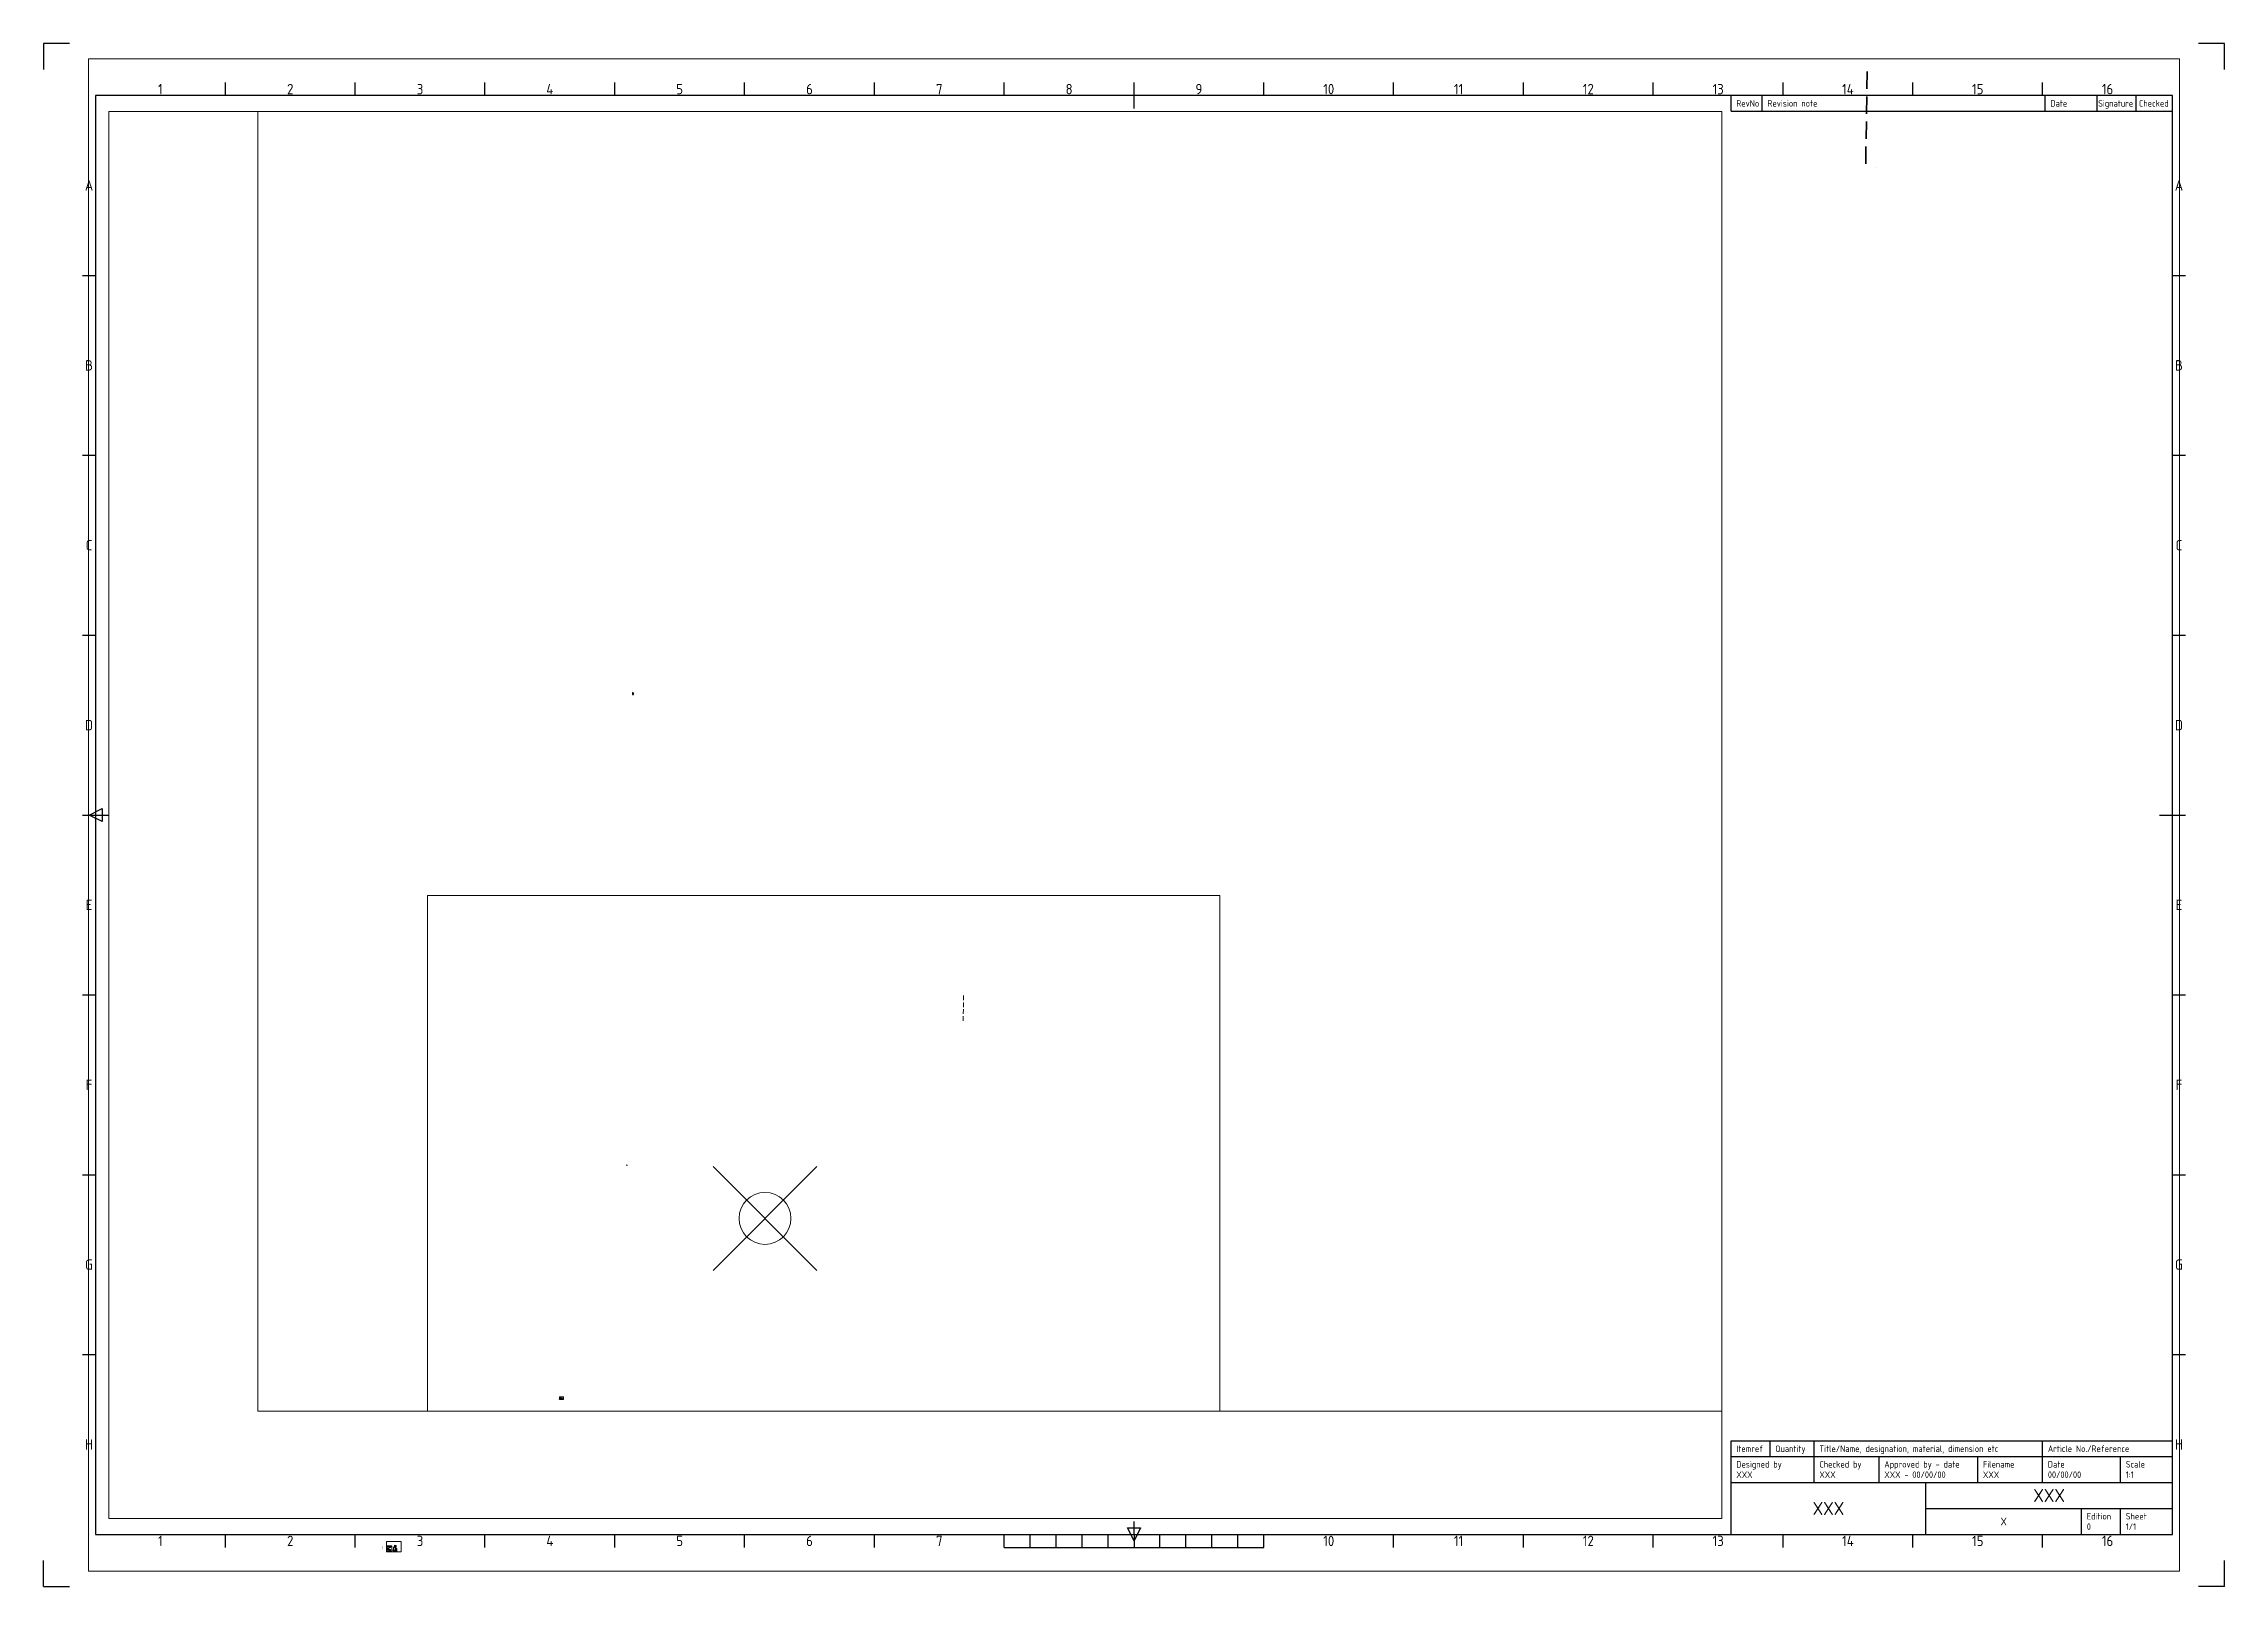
# Paper-space layout 'ISO A1 Layout' of a CAD drawing. Extents: x 0 to 840, y 0 to 594.
# The model-space entities are those that its viewports show. They can reach past a viewport. Long polylines and large blocks are cut down to what shows.
import ezdxf
from ezdxf import colors
from ezdxf.entities.mleader import LeaderData, LeaderLine
from ezdxf.enums import TextEntityAlignment as Align
from ezdxf.math import Vec2, Vec3

# ---------------------------------------------------------------- set-up
doc = ezdxf.new("R2010")
doc.units = 0
doc.header["$MEASUREMENT"] = 0
doc.header["$PDMODE"] = 35
doc.header["$PDSIZE"] = 20
for name, pattern in [('ACAD_ISO02W100', [15, 12, -3]), ('DASHDOT2', [0.7, 0.5, -0.1, 0, -0.1]), ('DASHED', [0.6, 0.5, -0.1]), ('DASHED2', [0.3, 0.25, -0.05])]:
    doc.linetypes.add(name, pattern=pattern)
doc.layers.get('0').update_dxf_attribs({"linetype": 'CONTINUOUS'})
for name, color, linetype in [('Boundary', 7, 'CONTINUOUS'), ('Title Block', 7, 'CONTINUOUS'), ('Viewport', 5, 'CONTINUOUS'), ('VIEWPORTS', 7, 'CONTINUOUS')]:
    doc.layers.add(name, color=color, linetype=linetype)
doc.styles.add('Annotative', font='txt.shx', dxfattribs={"height": 200})
doc.styles.add('ISO Proportional', font='isocp.shx')
doc.styles.add('MtXpl_arial_ttf_shx', font='arial.ttf.shx')
doc.styles.get("Standard").update_dxf_attribs({"font": 'arial.ttf', "height": 200})

# ---------------------------------------------------------------- blocks, each defined once
blk = doc.blocks.new('ISO A1 title block')
at = {"layer": 'Title Block'}
for p, q in [((10, 594), (0, 594)), ((0, 594), (0, 584)), ((840, 594), (830, 594)), ((840, 584), (840, 594)), ((820, 574), (20, 574)), ((20, 574), (20, 20)), ((70, 574), (70, 579)), ((120, 574), (120, 579)), ((170, 574), (170, 579)), ((220, 574), (220, 579)), ((270, 574), (270, 579)), ((320, 574), (320, 579)), ((370, 574), (370, 579)), ((420, 569), (420, 579)), ((470, 574), (470, 579)), ((520, 574), (520, 579)), ((570, 574), (570, 579)), ((620, 574), (620, 579)), ((650, 568), (650, 574)), ((662, 568), (662, 574)), ((670, 574), (670, 579)), ((720, 574), (720, 579)), ((770, 574), (770, 579)), ((771, 568), (771, 574)), ((791, 568), (791, 574)), ((806, 568), (806, 574)), ((820, 20), (820, 574)), ((650, 568), (820, 568)), ((15, 504.75), (20, 504.75)), ((820, 504.75), (825, 504.75)), ((15, 435.5), (20, 435.5)), ((820, 435.5), (825, 435.5)), ((15, 366.25), (20, 366.25)), ((820, 366.25), (825, 366.25)), ((15, 297), (25, 297)), ((17.5, 297), (22.5, 299.5)), ((22.5, 294.5), (17.5, 297)), ((22.5, 299.5), (22.5, 294.5)), ((815, 297), (825, 297)), ((15, 227.75), (20, 227.75)), ((820, 227.75), (825, 227.75)), ((15, 158.5), (20, 158.5)), ((820, 158.5), (825, 158.5)), ((15, 89.25), (20, 89.25)), ((820, 89.25), (825, 89.25)), ((650, 56), (820, 56)), ((650, 50), (650, 56)), ((665, 50), (665, 56)), ((682, 50), (682, 56)), ((770, 50), (770, 56)), ((650, 50), (820, 50)), ((650, 20), (650, 50)), ((682, 40), (682, 50)), ((707, 40), (707, 50)), ((745, 40), (745, 50)), ((770, 40), (770, 50)), ((800, 40), (800, 50)), ((650, 40), (820, 40)), ((725, 20), (725, 40)), ((725, 30), (820, 30)), ((785, 20), (785, 30)), ((800, 20), (800, 30)), ((20, 20), (820, 20)), ((70, 15), (70, 20)), ((120, 15), (120, 20)), ((170, 15), (170, 20)), ((220, 15), (220, 20)), ((270, 15), (270, 20)), ((320, 15), (320, 20)), ((370, 15), (370, 20)), ((380, 15), (380, 20)), ((390, 15), (390, 20)), ((400, 15), (400, 20)), ((410, 15), (410, 20)), ((417.5, 22.5), (422.5, 22.5)), ((420, 17.5), (417.5, 22.5)), ((420, 20), (420, 25)), ((422.5, 22.5), (420, 17.5)), ((420, 20), (420, 15)), ((430, 15), (430, 20)), ((440, 15), (440, 20)), ((450, 15), (450, 20)), ((460, 15), (460, 20)), ((470, 15), (470, 20)), ((520, 15), (520, 20)), ((570, 15), (570, 20)), ((620, 15), (620, 20)), ((670, 15), (670, 20)), ((720, 15), (720, 20)), ((770, 15), (770, 20)), ((0, 0), (0, 10)), ((370, 15), (470, 15)), ((840, 0), (840, 10)), ((0, 0), (10, 0)), ((840, 0), (830, 0))]:
    blk.add_line(p, q, dxfattribs=at)
at = {"layer": 'Title Block', "style": 'ISO Proportional'}
for s, p in [('1', (45, 576.5)), ('2', (95, 576.5)), ('3', (145, 576.5)), ('4', (195, 576.5)), ('5', (245, 576.5)), ('6', (295, 576.5)), ('7', (345, 576.5)), ('8', (395, 576.5)), ('9', (445, 576.5)), ('10', (495, 576.5)), ('11', (545, 576.5)), ('12', (595, 576.5)), ('13', (645, 576.5)), ('14', (695, 576.5)), ('15', (745, 576.5)), ('16', (795, 576.5)), ('A', (17.5, 539.375)), ('A', (822.5, 539.375)), ('B', (17.5, 470.125)), ('B', (822.5, 470.125)), ('C', (17.5, 400.875)), ('C', (822.5, 400.875)), ('D', (17.5, 331.625)), ('D', (822.5, 331.625)), ('E', (17.5, 262.375)), ('E', (822.5, 262.375)), ('F', (17.5, 193.125)), ('F', (822.5, 193.125)), ('G', (17.5, 123.875)), ('G', (822.5, 123.875)), ('H', (17.5, 54.625)), ('H', (822.5, 54.625)), ('1', (45, 17.5)), ('2', (95, 17.5)), ('3', (145, 17.5)), ('4', (195, 17.5)), ('5', (245, 17.5)), ('6', (295, 17.5)), ('7', (345, 17.5)), ('10', (495, 17.5)), ('11', (545, 17.5)), ('12', (595, 17.5)), ('13', (645, 17.5)), ('14', (695, 17.5)), ('15', (745, 17.5)), ('16', (795, 17.5))]:
    blk.add_text(s, height=4, dxfattribs=at).set_placement(p, align=Align.MIDDLE)
for s, p in [('RevNo', (652, 571)), ('Revision note', (664, 571)), ('Date', (773, 571)), ('Signature', (791.361, 571)), ('Checked', (807.083, 571)), ('Itemref', (652, 53)), ('Quantity', (667, 53)), ('Title/Name, designation, material, dimension etc', (684, 53)), ('Article No./Reference', (772, 53)), ('Designed by', (652, 47)), ('Checked by', (684, 47)), ('Approved by - date', (709, 47)), ('Filename', (747, 47)), ('Date', (772, 47)), ('Scale', (802, 47)), ('Edition', (787, 27)), ('Sheet', (802, 27))]:
    blk.add_text(s, height=2.5, dxfattribs=at).set_placement(p, align=Align.MIDDLE_LEFT)
at = {"layer": 'Title Block', "style": 'ISO Proportional', "flags": 8}
for tag, p in [('DESIGNED_BY', (652, 43)), ('CHECKED_BY', (684, 43)), ('APPROVED_BY_DATE', (709, 43)), ('FILENAME', (747, 43)), ('DATE', (772, 43)), ('SCALE', (802, 43)), ('EDITION', (787, 23)), ('SHEET', (802, 23))]:
    blk.add_attdef(tag, text='', height=2.5, dxfattribs=at).set_placement(p, align=Align.MIDDLE_LEFT)
for tag, height, p in [('TITLE', 5, (772.5, 35)), ('OWNER', 5, (687.5, 30)), ('DRAWING_NUMBER', 3, (755, 25))]:
    blk.add_attdef(tag, text='', height=height, dxfattribs=at).set_placement(p, align=Align.MIDDLE)
blk = doc.blocks.new('thornicroft')
at = {"color": 7, "linetype": 'Continuous', "lineweight": 0, "ltscale": 1000}
blk.add_point((12544.7345, 13052.9327), dxfattribs=at)
at = {"color": 7, "linetype": 'ACAD_ISO02W100', "lineweight": 0, "style": 'Annotative'}
blk.add_attdef('___STEPHEN__TAYLOR', (12544.7345, 13052.9327), '', height=200, dxfattribs=at)

msp = doc.modelspace()

# ---------------------------------------------------------------- linework, layer by layer
at = {"color": 7, "linetype": 'Continuous', "lineweight": 0}
for p, q in [((1413053.15, 4940206.32, 491), (1413053.41, 4936866.19, 491)), ((1413053.15, 4940206.32, 491), (1417889.81, 4940206.32, 491)), ((1413630.75, 4940206.32, 491), (1413630.75, 4936866.19, 491)), ((1414166.86, 4940206.32, 491), (1414166.86, 4936866.19, 491)), ((1414667.31, 4940206.32, 491), (1414667.31, 4936866.19, 491)), ((1415166.23, 4940206.32, 491), (1415167.89, 4936866.19, 491)), ((1415645.75, 4940206.32, 491), (1415645.75, 4936866.19, 491)), ((1415956.75, 4940206.32, 491), (1415956.75, 4936866.19, 491)), ((1416496.75, 4940206.32, 491), (1416496.75, 4936866.19, 491)), ((1416969.01, 4940206.32, 491), (1416969.01, 4936866.19, 491)), ((1417889.81, 4940206.32, 491), (1417889.81, 4936866.19, 491)), ((1413474.01, 4939596, 491), (1413215.15, 4939356, 491)), ((1413995.05, 4939482, 491), (1413759.27, 4939536, 491)), ((1414168.85, 4939379, 491), (1413995.05, 4939482, 491)), ((1414445.35, 4939232, 491), (1414168.85, 4939379, 491)), ((1414646.82, 4939186, 491), (1414445.35, 4939232, 491)), ((1417155.15, 4939079, 491), (1417882.09, 4938854.06, 491)), ((1413053.82, 4937800.27, 491), (1417890.48, 4937800.27, 491)), ((1413033.03, 4937304.29, 491), (1417869.69, 4937304.29, 491)), ((41131.06, 35178.26), (41131.06, 23867.64)), ((41131.06, 35178.26), (41131.06, 23867.64)), ((46760.06, 32698.26), (46760.06, 23867.64)), ((45737.56, 32688.26), (45737.56, 23867.64)), ((48311.06, 32543.26), (48311.06, 23867.64)), ((50541.06, 30958.26), (50541.06, 23867.64)), ((46760.06, 30218.26), (46760.06, 23867.64)), ((45737.56, 30198.26), (45737.56, 23867.64)), ((48311.06, 29908.26), (48311.06, 23867.64)), ((8576.63, 27858.15), (8577.15, 21177.88)), ((8576.63, 27858.15), (18249.96, 27858.15)), ((9731.84, 27858.15), (9731.84, 21177.88)), ((10804.05, 27858.15), (10804.05, 21177.88)), ((11804.96, 27858.15), (11804.96, 21177.88)), ((12802.79, 27858.15), (12806.11, 21177.88)), ((13761.83, 27858.15), (13761.83, 21177.88)), ((14383.84, 27858.15), (14383.84, 21177.88)), ((15463.84, 27858.15), (15463.84, 21177.88)), ((16408.36, 27858.15), (16408.36, 21177.88)), ((18249.96, 27858.15), (18249.96, 21177.88)), ((50541.06, 23867.64), (50541.06, 26738.26)), ((9418.36, 26637.52), (8900.63, 26157.52)), ((10460.43, 26409.52), (9988.87, 26517.52)), ((10808.03, 26203.52), (10460.43, 26409.52)), ((11361.03, 25909.52), (10808.03, 26203.52)), ((51331.73, 26178.26), (37933.86, 26178.26)), ((11763.97, 25817.52), (11361.03, 25909.52)), ((16780.63, 25603.52), (18234.51, 25153.63)), ((35530.9, 24075.95), (35530.9, 1454.72)), ((35530.9, 24075.95), (35530.9, 1454.72)), ((41131.06, 23867.64), (50541.06, 23867.64)), ((8577.97, 23046.04), (18251.3, 23046.04)), ((8536.39, 22054.1), (18209.72, 22054.1)), ((46788.9, 19115.95), (46788.9, 1454.72)), ((44743.9, 19095.95), (44743.9, 1454.72)), ((49890.9, 18805.95), (49890.9, 1454.72)), ((54350.9, 15635.95), (54350.9, 1454.72)), ((46788.9, 14155.95), (46788.9, 1454.72)), ((44743.9, 14115.95), (44743.9, 1454.72)), ((49890.9, 13535.95), (49890.9, 1454.72)), ((54350.9, 1454.72), (54350.9, 7195.95)), ((56565.79, 6075.95), (28472.72, 6075.95)), ((35530.9, 1454.72), (54350.9, 1454.72))]:
    msp.add_line(p, q, dxfattribs=at)
at = {"color": 7, "linetype": 'Continuous', "lineweight": 0, "ltscale": 1000}
for p, q in [((1413053.41, 4936866.19, 491), (1417889.81, 4936866.19, 491)), ((1413912.85, 4932502.1, -453), (1413054.82, 4932937.74, -527)), ((1414330.28, 4932287.75, -442), (1413912.85, 4932502.1, -453)), ((1414815.85, 4932162.64, -451), (1414330.28, 4932287.75, -442)), ((1415171.24, 4932125.82, -478), (1414815.85, 4932162.64, -451)), ((8577.15, 21177.88), (18249.96, 21177.88)), ((10296.04, 12449.7, -1888), (8579.97, 13320.99, -2036)), ((11130.89, 12021.02, -1866), (10296.04, 12449.7, -1888)), ((12102.04, 11770.78, -1884), (11130.89, 12021.02, -1866)), ((12812.81, 11697.14, -1938), (12102.04, 11770.78, -1884))]:
    msp.add_line(p, q, dxfattribs=at)
at = {"color": 7, "linetype": 'DASHDOT2', "lineweight": 0, "ltscale": 2000, "elevation": 491}
msp.add_lwpolyline([(1413474.01, 4939596), (1413759.27, 4939536), (1413995.05, 4939482), (1417155.15, 4939079)], dxfattribs=at)
at = {"color": 7, "linetype": 'Continuous', "lineweight": 0}
for points, elevation in [([(1413759.27, 4939536), (1413402.05, 4939453), (1413215.15, 4939356), (1413120.15, 4939211), (1413053.15, 4939179.7)], 491), ([(1414646.82, 4939186), (1415166.23, 4939117), (1415611.23, 4939020), (1415793.69, 4938986), (1416496.75, 4939024), (1416996.99, 4939034)], 491), ([(1413053.15, 4939102), (1413555.66, 4939107), (1413630.75, 4939109), (1414166.86, 4939098), (1414667.31, 4938968), (1415166.23, 4938842), (1415645.75, 4938738), (1415956.75, 4938686), (1416496.75, 4938692), (1416969.01, 4938673), (1417889.81, 4938609)], 491), ([(1412639.43, 4931592.07), (1412851.46, 4932464.52), (1412949.99, 4932644.6), (1413054.82, 4932937.74), (1413181.75, 4933356.22)], -7400), ([(1413395.4, 4931412.21), (1413529.71, 4931762.61), (1413660.75, 4931867.8), (1413662.96, 4932074.43), (1413770.92, 4932206.17), (1413788.19, 4932263.44), (1413912.85, 4932502.1), (1414063.89, 4932764.11)], -7400), ([(1417146.91, 4930735.58), (1416570.83, 4930693.56), (1416033.86, 4930659.08), (1415636.71, 4930962.4), (1415251.38, 4931277.35), (1414886.13, 4931588.04), (1414886.13, 4931588.04), (1414706.12, 4931841.65), (1414202.84, 4932037.38), (1413788.19, 4932263.44), (1412949.99, 4932644.6)], -7400), ([(1413824.03, 4931302.16), (1414027.57, 4931682.71), (1414120.93, 4931882.37), (1414191.54, 4931985.52), (1414202.84, 4932037.38), (1414330.28, 4932287.75), (1414457.96, 4932612.76)], -7400), ([(1414504.44, 4930991.18), (1414761.96, 4931388.78), (1414774.65, 4931489.22), (1414886.13, 4931588.04), (1415171.24, 4932125.82), (1415223.46, 4932499.31)], -7400), ([(1416482, 4930246.83), (1415977.32, 4930516.04), (1415539.65, 4930827.3), (1415102.87, 4931172.14), (1414774.65, 4931489.22), (1414556.38, 4931656.24), (1414120.93, 4931882.37), (1412851.46, 4932464.52)], -7400), ([(1414487.57, 4930976.92), (1414554.19, 4931533.84), (1414556.38, 4931656.24), (1414659.18, 4931746.53), (1414706.12, 4931841.65), (1414815.85, 4932162.64), (1414935.51, 4932413.66)], -7400), ([(1417044.96, 4931057.28), (1416612.64, 4931109.82), (1416078.76, 4931030.21), (1415712.23, 4931093.41), (1415348.53, 4931433.26), (1415501.52, 4931755.24), (1415519.49, 4932134.05), (1415171.24, 4932125.82)], -7400), ([(1415493.12, 4930738.57), (1415100.01, 4931090.79), (1414762.53, 4931387.96), (1414554.19, 4931533.84), (1414027.57, 4931682.71), (1413649.55, 4931859.95)], -7400), ([(1415189.31, 4930461.14), (1415493.12, 4930738.57), (1415539.65, 4930827.3), (1415638.1, 4930962.16), (1415712.23, 4931093.41), (1415842.87, 4931313.06), (1415913.03, 4931641.74)], -7400), ([(1416601.01, 4930000.26), (1415942.6, 4930384.31), (1415189.31, 4930461.14), (1414841.5, 4930785.27), (1414504.44, 4930991.18), (1413824.03, 4931302.16), (1413395.4, 4931412.21), (1412608.75, 4931576.97)], -7400), ([(1416520.15, 4929803.54), (1416608.51, 4930018.53), (1416482, 4930246.83), (1416570.83, 4930693.56), (1416612.64, 4931109.82), (1416577.95, 4931413.91)], -7400), ([(1417241.33, 4930403.72), (1417181.58, 4930602.38), (1417146.91, 4930735.58), (1417044.96, 4931057.28), (1416940.87, 4931387.25)], -7400), ([(1415878.4, 4930170.89), (1415942.6, 4930384.31), (1415977.32, 4930516.04), (1416033.86, 4930659.08), (1416087.96, 4931031.58), (1416034.16, 4931318.82)], -7400), ([(7749.2, 10629.66), (8173.26, 12374.56), (8370.32, 12734.72), (8579.97, 13320.99), (8833.83, 14157.95)], -15782), ([(9261.13, 10269.93), (9529.75, 10970.73), (9791.85, 11181.11), (9796.25, 11594.36), (10012.17, 11857.85), (10046.73, 11972.39), (10296.04, 12449.7), (10598.11, 12973.72)], -15782), ([(16764.15, 8916.67), (15612, 8832.64), (14538.05, 8763.66), (13743.75, 9370.31), (12973.1, 10000.21), (12242.6, 10621.58), (12242.6, 10621.58), (11882.57, 11128.81), (10876.01, 11520.27), (10046.73, 11972.39), (8370.32, 12734.72)], -15782), ([(10118.4, 10049.82), (10525.47, 10810.94), (10712.2, 11210.26), (10853.41, 11416.56), (10876.01, 11520.27), (11130.89, 12021.02), (11386.25, 12671.03)], -15782), ([(11479.22, 9427.87), (11994.26, 10223.08), (12019.63, 10423.96), (12242.6, 10621.58), (12812.81, 11697.14), (12917.26, 12444.13)], -15782), ([(15434.33, 7939.16), (14424.97, 8477.6), (13549.63, 9100.11), (12676.08, 9789.79), (12019.63, 10423.96), (11583.1, 10757.99), (10712.2, 11210.26), (8173.26, 12374.56)], -15782), ([(11445.48, 9399.35), (11578.71, 10513.2), (11583.1, 10757.99), (11788.71, 10938.57), (11882.57, 11128.81), (12102.04, 11770.78), (12341.36, 12272.84)], -15782), ([(16560.25, 9560.07), (15695.62, 9665.15), (14627.85, 9505.92), (13894.79, 9632.32), (13167.39, 10312.03), (13473.37, 10955.98), (13509.32, 11713.61), (12812.81, 11697.14)], -15782), ([(13456.59, 8922.65), (12670.36, 9627.09), (11995.41, 10221.44), (11578.71, 10513.2), (10525.47, 10810.94), (9769.43, 11165.41)], -15782), ([(12848.95, 8367.79), (13456.59, 8922.65), (13549.63, 9100.11), (13746.54, 9369.82), (13894.79, 9632.32), (14156.07, 10071.63), (14296.4, 10729)], -15782), ([(15672.35, 7446.03), (14355.54, 8214.12), (12848.95, 8367.79), (12153.34, 9016.04), (11479.22, 9427.87), (10118.4, 10049.82), (9261.13, 10269.93), (7687.83, 10599.45)], -15782), ([(15510.63, 7052.6), (15687.36, 7482.56), (15434.33, 7939.16), (15612, 8832.64), (15695.62, 9665.15), (15626.23, 10273.34)], -15782), ([(16952.99, 8252.95), (16833.49, 8650.27), (16764.15, 8916.67), (16560.25, 9560.07), (16352.08, 10220.02)], -15782), ([(14227.13, 7787.29), (14355.54, 8214.12), (14424.97, 8477.6), (14538.05, 8763.66), (14646.26, 9508.67), (14538.65, 10083.14)], -15782)]:
    msp.add_lwpolyline(points, dxfattribs=dict(at, elevation=elevation))
at = {"color": 7, "linetype": 'DASHED2', "lineweight": 0, "ltscale": 2000, "elevation": 491}
for points in [[(1413191.23, 4939174.68), (1413511.15, 4939167), (1413852.85, 4939118)], [(1413852.85, 4939118), (1414168.83, 4939109), (1414663.7, 4938999)], [(1415211.19, 4938870), (1414693, 4939002), (1414663.75, 4938998.6)], [(1415211.19, 4938870), (1416029.1, 4938727), (1416454.55, 4938720.16), (1417900.71, 4938607)]]:
    msp.add_lwpolyline(points, dxfattribs=at)
at = {"color": 7, "linetype": 'Continuous', "lineweight": 0, "ltscale": 1000}
for points in [[(-3735.8, 57019.66), (80264.2, 57019.66), (80264.2, -2380.34), (-3735.8, -2380.34)], [(-43.1, 31109.93), (26637.72, 31109.93), (26637.72, -54.55), (-43.1, -54.55)]]:
    msp.add_lwpolyline(points, close=True, dxfattribs=at)
at = {"color": 7, "linetype": 'Continuous', "lineweight": 0}
for points in [[(41131.06, 35178.26), (45737.56, 32688.26), (46760.06, 32698.26), (48311.06, 32543.26), (50541.06, 30958.26)], [(9988.87, 26517.52), (9274.43, 26351.52), (8900.63, 26157.52), (8710.63, 25867.52), (8576.63, 25804.92)], [(11763.97, 25817.52), (12802.79, 25679.52), (13692.79, 25485.52), (14057.72, 25417.52), (15463.83, 25493.52), (16464.32, 25513.52)], [(8576.63, 25649.52), (9581.65, 25659.52), (9731.84, 25663.52), (10804.05, 25641.52), (11804.96, 25381.52), (12802.79, 25129.52), (13761.83, 24921.52), (14383.84, 24817.52), (15463.84, 24829.52), (16408.36, 24791.52), (18249.96, 24663.52)], [(35530.9, 24075.95), (44743.9, 19095.95), (46788.9, 19115.95), (49890.9, 18805.95), (54350.9, 15635.95)]]:
    msp.add_lwpolyline(points, dxfattribs=at)
at = {"color": 7, "linetype": 'DASHDOT2', "lineweight": 0, "ltscale": 2000}
msp.add_lwpolyline([(9418.36, 26637.52), (9988.87, 26517.52), (10460.43, 26409.52), (16780.63, 25603.52)], dxfattribs=at)
at = {"color": 7, "linetype": 'DASHED2', "lineweight": 0, "ltscale": 2000}
for points in [[(8852.79, 25794.86), (9492.63, 25779.52), (10176.03, 25681.52)], [(10176.03, 25681.52), (10808, 25663.52), (11797.74, 25443.52)], [(12892.71, 25185.52), (11856.34, 25449.52), (11797.83, 25442.7)], [(12892.71, 25185.52), (14528.53, 24899.52), (15379.43, 24885.83), (18271.76, 24659.52)]]:
    msp.add_lwpolyline(points, dxfattribs=at)
at = {"color": 7, "linetype": 'Continuous', "lineweight": 0}
for points in [[(1415307.71, 4930912.71, 40), (1415665.34, 4930632.09, 127), (1415986.76, 4930382.26, 274), (1416238.04, 4930190.76, 377), (1416483.91, 4930041.85, 431), (1416839.2, 4930118.5, 348), (1417016.38, 4930255.99, 251), (1417101.07, 4930398.3, 186), (1417177.97, 4930602.29, 68)], [(13085.76, 9270.94, -902), (13801.02, 8709.69, -728), (14443.85, 8210.04, -434), (14946.41, 7827.03, -228), (15438.15, 7529.22, -120), (16148.74, 7682.5, -286), (16503.1, 7957.48, -480), (16672.48, 8242.1, -610), (16826.28, 8650.1, -846)]]:
    msp.add_polyline3d(points, dxfattribs=at)
for p in [(1413181.75, 4933356.22, -844), (1413054.82, 4932937.74, -527), (1414063.89, 4932764.11, -666), (1412949.99, 4932644.6, -496), (1414457.96, 4932612.76, -669), (1413912.85, 4932502.1, -453), (1415223.46, 4932499.31, -720), (1412851.46, 4932464.52, -498), (1414935.51, 4932413.66, -657), (1415556.74, 4932361.56, -667), (1414330.28, 4932287.75, -442), (1413788.19, 4932263.44, -432), (1413770.92, 4932206.17, -436), (1414815.85, 4932162.64, -451), (1415519.49, 4932134.05, -520), (1415171.24, 4932125.82, -478), (1413662.96, 4932074.43, -438), (1414202.84, 4932037.38, -413), (1414191.54, 4931985.52, -400), (1414120.93, 4931882.37, -404), (1413649.55, 4931859.95, -129), (1414706.12, 4931841.65, -419), (1413529.71, 4931762.61, -71), (1415501.52, 4931755.24, -486), (1414659.18, 4931746.53, -398), (1414027.57, 4931682.71, -81), (1414556.38, 4931656.24, -378), (1415913.03, 4931641.74, -388), (1414886.13, 4931588.04, -367), (1414885.97, 4931583.04, -360), (1415463.53, 4931584.59, -331), (1414554.19, 4931533.84, -119), (1414774.65, 4931489.22, -334), (1415348.53, 4931433.26, -266), (1413395.4, 4931412.21, 149), (1416577.95, 4931413.91, -45), (1414761.96, 4931388.78, -85), (1414762.53, 4931387.96, -86), (1416940.87, 4931387.25, -199), (1416034.16, 4931318.82, -181), (1415842.87, 4931313.06, -197), (1413824.03, 4931302.16, 175), (1415251.38, 4931277.35, -263), (1415102.87, 4931172.14, -235), (1416612.64, 4931109.82, -20), (1415712.23, 4931093.41, -103), (1415100.01, 4931090.79, 12), (1417044.96, 4931057.28, -48), (1417044.96, 4931057.28, -48), (1416078.76, 4931030.21, -27), (1414504.44, 4930991.18, 219), (1414487.57, 4930976.92, 225), (1415636.71, 4930962.4, -148), (1415638.1, 4930962.16, -137), (1415539.65, 4930827.3, -106), (1414841.5, 4930785.27, 248), (1415493.12, 4930738.57, 81), (1417146.91, 4930735.58, -3), (1416570.83, 4930693.56, 4), (1416035.96, 4930657.2, -7), (1417181.58, 4930602.38, 74), (1415977.32, 4930516.04, 4), (1415189.31, 4930461.14, 338), (1417241.33, 4930403.72, 178), (1417101.07, 4930398.3, 186), (1415942.6, 4930384.31, 272), (1417016.38, 4930255.99, 251), (1416482, 4930246.83, 39), (1416238.04, 4930190.76, 377), (1415878.4, 4930170.89, 392), (1416839.2, 4930118.5, 348), (1416483.91, 4930041.85, 431), (1416606.22, 4930006.64, 432), (1416520.15, 4929803.54, 534), (41131.06, 35178.26), (41131.06, 35178.26), (46760.06, 32698.26), (45737.56, 32688.26), (48311.06, 32543.26), (50541.06, 30958.26), (35530.9, 24075.95), (35530.9, 24075.95), (46788.9, 19115.95), (44743.9, 19095.95), (49890.9, 18805.95), (54350.9, 15635.95), (8833.83, 14157.95, -2670), (8579.97, 13320.99, -2036), (10598.11, 12973.72, -2314), (8370.32, 12734.72, -1974), (11386.25, 12671.03, -2320), (10296.04, 12449.7, -1888), (12917.26, 12444.13, -2422), (8173.26, 12374.56, -1978), (12341.36, 12272.84, -2296), (13583.82, 12168.62, -2316), (11130.89, 12021.02, -1866), (10046.73, 11972.39, -1846), (10012.17, 11857.85, -1854), (12102.04, 11770.78, -1884), (13509.32, 11713.61, -2022), (12812.81, 11697.14, -1938), (9796.25, 11594.36, -1858), (10876.01, 11520.27, -1808), (10853.41, 11416.56, -1782), (10712.2, 11210.26, -1790), (9769.43, 11165.41, -1240), (11882.57, 11128.81, -1820), (9529.75, 10970.73, -1124), (13473.37, 10955.98, -1954), (11788.71, 10938.57, -1778), (10525.47, 10810.94, -1144), (11583.1, 10757.99, -1738), (14296.4, 10729, -1758), (12242.6, 10621.58, -1716), (12242.27, 10611.59, -1702), (13397.39, 10614.68, -1644), (7720.94, 10583.17, -982), (11578.71, 10513.2, -1220), (12019.63, 10423.96, -1650), (13167.39, 10312.03, -1514), (15626.23, 10273.34, -1072), (9261.13, 10269.93, -684), (11994.26, 10223.08, -1152), (11995.41, 10221.44, -1154), (16352.08, 10220.02, -1380), (14538.65, 10083.14, -1344), (14156.07, 10071.63, -1376), (10118.4, 10049.82, -632), (12973.1, 10000.21, -1508), (12676.08, 9789.79, -1452), (15695.62, 9665.15, -1022), (13894.79, 9632.32, -1188), (12670.36, 9627.09, -958), (16560.25, 9560.07, -1078), (16560.25, 9560.07, -1078), (14627.85, 9505.92, -1036), (11479.22, 9427.87, -544), (11445.48, 9399.35, -532), (13743.75, 9370.31, -1278), (13746.54, 9369.82, -1256), (13549.63, 9100.11, -1194), (12153.34, 9016.04, -486), (13456.59, 8922.65, -820), (16764.15, 8916.67, -988), (15612, 8832.64, -974), (14542.25, 8759.92, -996), (16833.49, 8650.27, -834), (14424.97, 8477.6, -974), (12848.95, 8367.79, -306), (16952.99, 8252.95, -626), (16672.48, 8242.1, -610), (14355.54, 8214.12, -438), (16503.1, 7957.48, -480), (15434.33, 7939.16, -904), (14946.41, 7827.03, -228), (14227.13, 7787.29, -198), (16148.74, 7682.5, -286), (15438.15, 7529.22, -120), (15682.79, 7458.79, -118), (15510.63, 7052.6, 86)]:
    msp.add_point(p, dxfattribs=at)
at = {"layer": 'Boundary', "color": 7, "linetype": 'DASHED', "lineweight": 0, "ltscale": 2000}
for points, elevation in [([(1410315.05, 4933363.3), (1411312.37, 4932820.3), (1416774.3, 4929890.55), (1418236.16, 4931974.48)], -7400), ([(3100.43, 14172.1), (5095.08, 13086.11), (16018.94, 7226.62), (18942.66, 11394.48)], -15782)]:
    msp.add_lwpolyline(points, dxfattribs=dict(at, elevation=elevation))
at = {"layer": 'Boundary', "color": 7, "linetype": 'Continuous', "lineweight": 0}
for p in [(1411311.14, 4932821.88, -7400), (1411312.37, 4932820.3, -7400), (1416773.65, 4929891.31, -7400), (1416774.3, 4929890.55, -7400), (1416774.06, 4929889.16, -7400), (5092.63, 13089.27, -15782), (5095.08, 13086.11, -15782), (16017.63, 7228.14, -15782), (16018.45, 7223.83, -15782), (16018.94, 7226.62, -15782), (152.25, 19.68, -78.91)]:
    msp.add_point(p, dxfattribs=at)
at = {"layer": 'VIEWPORTS', "color": 7, "linetype": 'ACAD_ISO02W100', "lineweight": 0}
for p, q in [((1413824.27, 4939411.27, 491), (1413824.27, 4938917.43, 491)), ((1409715.61, 4932430.16, 491), (1410137.72, 4932186.17, 491)), ((10118.88, 26268.06), (10118.88, 25280.37)), ((1577.65, 12482.88), (1803.65, 12359.35)), ((1803.65, 12359.35), (1577.65, 12482.88))]:
    msp.add_line(p, q, dxfattribs=at)
at = {"layer": 'VIEWPORTS', "color": 7, "lineweight": 0}
for p, q in [((1409728.67, 4932363.5, 491), (1409715.61, 4932430.16, 491)), ((1577.65, 12482.88), (1927.68, 12172.51)), ((1927.68, 12172.51), (1901.55, 12305.84))]:
    msp.add_line(p, q, dxfattribs=at)
at = {"layer": 'VIEWPORTS', "color": 7, "linetype": 'ACAD_ISO02W100', "lineweight": 0}
for points, elevation in [([(1414841.5, 4930785.27), (1415100.01, 4931090.79), (1415102.87, 4931172.14), (1415251.38, 4931277.35), (1415348.53, 4931433.26), (1415463.53, 4931584.59), (1415501.52, 4931755.24), (1415519.49, 4932134.05), (1415556.74, 4932361.56)], 248), ([(12153.34, 9016.04), (12670.36, 9627.09), (12676.08, 9789.79), (12973.1, 10000.21), (13167.39, 10312.03), (13397.39, 10614.68), (13473.37, 10955.98), (13509.32, 11713.61), (13583.82, 12168.62)], -486)]:
    msp.add_lwpolyline(points, dxfattribs=dict(at, elevation=elevation))
at = {"layer": 'VIEWPORTS', "color": 7, "lineweight": 0}
msp.add_lwpolyline([(1577.65, 12482.88), (2802.06, 11813.63)], dxfattribs=at)

# ---------------------------------------------------------------- block references
at = {"layer": 'VIEWPORTS', "color": 7, "linetype": 'ACAD_ISO02W100', "lineweight": 0}
ref = msp.add_blockref('thornicroft', (289.17, -6506.23), dxfattribs=dict(at, xscale=-646.3241850300653, yscale=646.3241850300653, zscale=646.3241850300653, rotation=269.068093171572))
ref.add_attrib('___STEPHEN__TAYLOR', '----', (8567468.33, 7963175.52), dxfattribs={"layer": '0', "color": 7, "linetype": 'ACAD_ISO02W100', "lineweight": 0, "height": 129264.837, "rotation": 89.06809, "style": 'Annotative'})

# ---------------------------------------------------------------- texts
at = {"color": 7, "linetype": 'Continuous', "lineweight": 0, "style": 'MtXpl_arial_ttf_shx'}
for s, height, p in [('CORNER PEG', 25, (1413330.56, 4939683.23, 491)), ('CORNER PEG', 50, (9131.46, 26811.98)), ('RL 56.00', 500, (37392, 26178.26)), ('RL 56.00', 1000, (28052.78, 6075.95))]:
    msp.add_text(s, height=height, dxfattribs=at).set_placement(p)
at = {"color": 7, "linetype": 'ACAD_ISO02W100', "lineweight": 0}
for s, height, p in [('P2-A             16.14', 100, (1414667.31, 4936866.19, 491)), ('P2-B             21.13', 100, (1415167.89, 4936866.19, 491)), ('P3-A             34.43', 100, (1416496.75, 4936866.19, 491)), ('P3-B             39.16', 100, (1416969.01, 4936866.19, 491)), ('P4                00.00', 100, (1413053.41, 4936866.19, 491)), ('P2                11.18', 100, (1414166.86, 4936866.19, 491)), ('P3                29.04', 100, (1415956.75, 4936866.19, 491)), ('P4                48.37', 100, (1417889.81, 4936866.19, 491)), ('P2-C            25.92', 100, (1415645.75, 4936866.19, 491)), ('P1-A             5.78', 100, (1413630.75, 4936866.19, 491)), ('P2-A             16.14', 200, (11804.96, 21177.88)), ('P2-B             21.13', 200, (12806.11, 21177.88)), ('P3-A             34.43', 200, (15463.84, 21177.88)), ('P3-B             39.16', 200, (16408.36, 21177.88)), ('P4                00.00', 200, (8577.15, 21177.88)), ('P2                11.18', 200, (10804.05, 21177.88)), ('P3                29.04', 200, (14383.84, 21177.88)), ('P4                48.37', 200, (18249.96, 21177.88)), ('P2-C            25.92', 200, (13761.83, 21177.88)), ('P1-A             5.78', 200, (9731.84, 21177.88))]:
    msp.add_text(s, height=height, rotation=90, dxfattribs=at).set_placement(p)
at = {"color": 7, "linetype": 'Continuous', "lineweight": 0}
for s, height, p in [('P1', 100, (1413127.46, 4932563.9, -7400)), ('P1-A', 100, (1413931.17, 4932185.49, -7400)), ('P2', 100, (1414402.41, 4931959.77, -7400)), ('P2-A', 100, (1414814.67, 4931688.71, -7400)), ('P2-B', 100, (1415022.35, 4931472.17, -7400)), ('P2-C', 100, (1415251.38, 4931277.35, 491)), ('P3', 100, (1415638.1, 4930962.16, -137)), ('P3B', 100, (1416570.83, 4930693.56, 4)), ('P3A', 100, (1416035.96, 4930657.2, -7)), ('P4', 100, (1417146.91, 4930735.58, -3)), ('P1', 200, (8725.25, 12573.32, -15782)), ('P1-A', 200, (10332.67, 11816.49, -15782)), ('P2', 200, (11275.15, 11365.04, -15782)), ('P2-A', 200, (12099.68, 10822.93, -15782)), ('P2-B', 200, (12515.04, 10389.85, -15782)), ('P2-C', 200, (12973.1, 10000.21)), ('P3', 200, (13746.54, 9369.82, -1256)), ('P3B', 200, (15612, 8832.64, -974)), ('P3A', 200, (14542.25, 8759.92, -996)), ('P4', 200, (16764.15, 8916.67, -988))]:
    msp.add_text(s, height=height, rotation=90, dxfattribs=at).set_placement(p)
at = {"color": 7, "linetype": 'Continuous', "lineweight": 0, "ltscale": 1000, "style": 'Annotative'}
for height, p in [(150, (1409714.1, 4932539.65, 491)), (300, (1898.54, 12524.82))]:
    msp.add_text('N', height=height, rotation=61.33981, dxfattribs=at).set_placement(p)
at = {"color": 7, "linetype": 'Continuous', "lineweight": 0, "style": 'MtXpl_arial_ttf_shx'}
for s, height, p in [('11.26', 458.335, (46760.06, 23867.64)), ('14.36', 458.335, (48311.06, 23867.64)), ('18.82', 458.335, (50541.06, 23867.64)), ('0.00', 458.335, (41131.06, 23867.64)), ('9.21', 458.335, (45737.56, 23867.64)), ('11.26', 916.67, (46788.9, 1454.72)), ('14.36', 916.67, (49890.9, 1454.72)), ('18.82', 916.67, (54350.9, 1454.72)), ('0.00', 916.67, (35530.9, 1454.72)), ('9.21', 916.67, (44743.9, 1454.72))]:
    msp.add_text(s, height=height, rotation=90, dxfattribs=at).set_placement(p)
at = {"color": 7, "linetype": 'Continuous', "lineweight": 0, "attachment_point": 1}
for s, width, gutter_width, heights, insert, char_height in [('PLAN VIEW TOP PLATFORM', 3544.7188, 100, [20], (1413374.08, 4928660.38, -7400), 100), ('^IP4^I24^I4931568.83 ^I1412625.30 ^I74.00 ^IP4-CS-TB^I^I0.00 \\P^I^I23^I4931574.87 ^I1412632.29 ^I69.02 ^IP4-CS-BB^I^I9.21 \\P^I^I6^I4931575.78 ^I1412634.13 ^I69.04 ^IP4^I^I^I11.26 \\P^I^I25^I4931577.58 ^I1412636.67 ^I68.73 ^IP4-CS-TB2^I^I14.36 \\P^I^I26^I4931580.28 ^I1412640.11 ^I65.56 ^IP4-CS-ON BANK^I18.82 ', 11587.5779, 2500, [0], (-1225.83, 35105.47), 200), ('^IP4^I24^I4931568.83 ^I1412625.30 ^I74.00 ^IP4-CS-TB^I^I0.00 \\P^I^I23^I4931574.87 ^I1412632.29 ^I69.02 ^IP4-CS-BB^I^I9.21 \\P^I^I6^I4931575.78 ^I1412634.13 ^I69.04 ^IP4^I^I^I11.26 \\P^I^I25^I4931577.58 ^I1412636.67 ^I68.73 ^IP4-CS-TB2^I^I14.36 \\P^I^I26^I4931580.28 ^I1412640.11 ^I65.56 ^IP4-CS-ON BANK^I18.82 ', 20462.6467, 5000, [0], (10361.75, 35105.47), 400), ('POINT^INORTHING^IEASTING^IELEVATION^ICODE\\P3^I4931536.07 ^I1412657.56 ^I73.97 ^IP1\\P4^I4931541.80 ^I1412648.01 ^I73.93 ^IP2\\P6^I4931575.78 ^I1412634.13 ^I69.04 ^IP4\\P9^I4931558.62 ^I1412642.98 ^I70.02 ^IP3-2\\P10^I4931538.57 ^I1412653.20 ^I74.02 ^IP1A\\P11^I4931538.54 ^I1412653.17 ^I74.01 ^IP1A\\P12^I4931539.03 ^I1412652.60 ^I74.04 ^IP1A-NEW-VSD-.2\\P13^I4931546.58 ^I1412646.50 ^I72.63 ^IP2-A\\P14^I4931546.59 ^I1412646.49 ^I72.52 ^IP2-A-GND\\P15^I4931551.38 ^I1412645.14 ^I71.37 ^IP2-B\\P16^I4931555.98 ^I1412643.90 ^I70.40 ^IP2-C\\P17^I4931556.02 ^I1412643.93 ^I70.33 ^IP2-C-GND\\P18^I4931563.17 ^I1412640.53 ^I69.98 ^IP3-A\\P19^I4931563.14 ^I1412640.54 ^I69.92 ^IP3-A-GND\\P20^I4931567.48 ^I1412638.34 ^I69.64 ^IP3-B\\P21^I4931563.26 ^I1412640.52 ^I70.00 ^IP3-A-NEW\\P22^I4931563.30 ^I1412640.50 ^I69.90 ^IP3-A-NEW-GND\\P23^I4931574.87 ^I1412632.29 ^I69.02 ^IP4-CS-BB\\P24^I4931568.83 ^I1412625.30 ^I74.00 ^IP4-CS-TB\\P25^I4931577.58 ^I1412636.67 ^I68.73 ^IP4-CS-TB2\\P26^I4931580.28 ^I1412640.11 ^I65.56 ^IP4-CS-ON BANK\\P27^I4931563.13 ^I1412630.71 ^I75.49 ^IP3B-CS-TB\\P28^I4931565.23 ^I1412633.82 ^I73.29 ^IP3B-CS-SH\\P29^I4931565.34 ^I1412635.36 ^I72.71 ^IP3B-CS-TB2\\P30^I4931567.02 ^I1412636.70 ^I69.62 ^IP3B-CS-BB-EDGE ROAD\\P31^I4931567.85 ^I1412638.81 ^I69.68 ^IP3B-CS-CL\\P32^I4931569.09 ^I1412641.20 ^I69.47 ^IP3B-CS-TB3\\P33^I4931570.37 ^I1412643.94 ^I67.34 ^IP3B-CS-SH\\P34^I4931559.77 ^I1412633.59 ^I75.75 ^IP3A-TB\\P35^I4931561.72 ^I1412637.44 ^I73.19 ^IP3A-TOP CUT\\P36^I4931553.30 ^I1412637.16 ^I76.25 ^IP3-TB\\P37^I4931549.70 ^I1412638.96 ^I76.48 ^IP2B-TB\\P38^I4931545.05 ^I1412639.95 ^I77.38 ^IP2A-TB\\P39^I4931545.58 ^I1412644.03 ^I74.81 ^IP2A-TOP CUT\\P40^I4931550.72 ^I1412642.83 ^I74.12 ^IP2B-TOP CUT\\P41^I4931555.10 ^I1412641.77 ^I73.15 ^IP2C-TOP CUT\\P42^I4931555.09 ^I1412641.77 ^I73.14 ^IP2C-TOP CUT\\P43^I4931553.32 ^I1412637.38 ^I76.19 ^IP2C-TB\\P44^I4931557.48 ^I1412640.90 ^I72.81 ^IP3-TOP CUT\\P45^I4931563.62 ^I1412640.91 ^I69.87 ^IP3A-CL\\P46^I4931564.94 ^I1412643.39 ^I69.58 ^IP3A-TB\\P47^I4931566.87 ^I1412646.30 ^I67.31 ^IP3A-SH AT RIMU\\P48^I4931559.13 ^I1412643.91 ^I69.81 ^IP3 CL\\P49^I4931561.13 ^I1412646.65 ^I69.49 ^IP3 TB\\P50^I4931562.50 ^I1412649.07 ^I67.43 ^IP3 SH\\P52^I4931562.82 ^I1412639.35 ^I69.96 ^IP3A-BB-EDGE ROAD\\P53^I4931558.47 ^I1412641.62 ^I70.22 ^IP3-BB-EDGE ROAD\\P54^I4931555.85 ^I1412642.45 ^I70.66 ^IP2C-BB-EDGE ROAD\\P56^I4931551.37 ^I1412643.32 ^I71.65 ^IP2B-BB-EDGE ROAD\\P57^I4931552.10 ^I1412646.83 ^I71.34 ^IP2B-TB2-EDGE ROAD\\P58^I4931552.68 ^I1412648.64 ^I70.69 ^IP2B-TB2\\P59^I4931553.86 ^I1412649.93 ^I69.14 ^IP2B-BB-EDGE ROAD\\P60^I4931556.86 ^I1412652.25 ^I68.80 ^IP2B-TB-EDGE ROAD\\P61^I4931558.51 ^I1412653.86 ^I67.33 ^ISH\\P62^I4931558.79 ^I1412649.35 ^I69.22 ^IP2C-TB-EDGE ROAD\\P63^I4931561.55 ^I1412651.92 ^I66.80 ^IP2C-SH\\P64^I4931563.50 ^I1412648.59 ^I67.54 ^IP3-SH\\P66^I4931546.04 ^I1412644.92 ^I72.94 ^IP2A-BB-EDGE RD\\P67^I4931547.23 ^I1412647.86 ^I72.97 ^IP2A-TB-EDGE RD\\P68^I4931548.28 ^I1412650.19 ^I72.03 ^IP2A-SH\\P69^I4931550.57 ^I1412652.65 ^I70.12 ^IP2A-TB\\P73^I4931540.98 ^I1412646.72 ^I74.04 ^IP2-BOT CUT\\P74^I4931544.61 ^I1412650.50 ^I73.73 ^IP2-TB\\P75^I4931540.54 ^I1412651.77 ^I74.18 ^ICONROL STAKE\\P76^I4931547.23 ^I1412651.79 ^I72.19 ^IP2 SH\\P77^I4931535.88 ^I1412649.31 ^I74.39 ^IP1A-BB\\P78^I4931542.20 ^I1412655.33 ^I73.80 ^IP1A-TB\\P79^I4931544.89 ^I1412656.79 ^I73.55 ^IP1A-SH\\P80^I4931532.81 ^I1412656.43 ^I75.78 ^IP1-SH\\P81^I4931534.78 ^I1412657.08 ^I74.74 ^IP1-TOP CUT\\P82^I4931539.29 ^I1412658.57 ^I73.52 ^IP1-TB\\P83^I4931539.29 ^I1412658.57 ^I73.52 ^IP1-TB\\P84^I4931542.59 ^I1412659.61 ^I72.01 ^IP1-SH\\P85^I4931530.76 ^I1412649.49 ^I78.91 ^ICORNER PEG\\P86^I4931532.03 ^I1412647.08 ^I79.34 ^IP1A-SH\\P87^I4931533.20 ^I1412648.95 ^I78.32 ^IP1A-TB\\P88^I4931538.72 ^I1412643.93 ^I77.92 ^IP2-SH\\P89^I4931540.10 ^I1412645.68 ^I76.72 ^IP2-TB', 6533.3518, 200, [0], (-31399.87, 27877.86, -15782), 200), ('Profile P4', 4372.3007, 6.25, [0], (45196.77, 23237.54), 200), ('CH 88888', 4372.3007, 6.25, [0], (45196.77, 21797.59), 200), ('PLAN VIEW TOP PLATFORM', 7089.4377, 200, [40], (9218.49, 4766.26, -15782), 200), ('Profile P4', 8744.6014, 12.5, [0], (43059.06, 226.57), 400), ('CH 88888', 8744.6014, 12.5, [0], (43040.22, -659.62), 400)]:
    msp.add_mtext_dynamic_manual_height_columns(s, width=width, gutter_width=gutter_width, heights=heights, dxfattribs=dict(at, insert=insert, char_height=char_height))
at = {"color": 7, "linetype": 'Continuous', "lineweight": 0, "insert": (-30690.38, 34675.63), "char_height": 200, "width": 9884.6507, "attachment_point": 1}
msp.add_mtext('Size^Imillimeters^Iinches\\PA1^I594 x 841mm^I23.4 x 33.1 inch\\PA2 link^I420 x 594mm^I16.5 x 23.4 inch\\PA3 link^I297 x 420mm^I11.7 x 16.5 inch\\PA4 link^I210 x 297mm^I8.3 x 11.7 inch', dxfattribs=at)

# ---------------------------------------------------------------- leaders
at = {"color": 7, "linetype": 'Continuous', "lineweight": 0, "ltscale": 1000}
ml = msp.add_multileader_mtext('Standard', dxfattribs=at)
ml.set_content('Overlooming End', color=7, style='MtXpl_arial_ttf_shx')
ml.set_leader_properties()
ml.build(insert=Vec2(0, 0))
ml.multileader.update_dxf_attribs({"text_right_attachment_type": 6, "dogleg_length": 72, "arrow_head_size": 18})
ctx = ml.context
ctx.base_point, ctx.char_height, ctx.arrow_head_size, ctx.landing_gap_size, ctx.plane_origin = Vec3(1419680.88, 4940793.81, 491), 150, 18, 9, Vec3(1420606.78, 4939952.03, 491)
ctx.right_attachment = 6
notes = []
notes.append((ctx, [(1, (1, 1, 0), (1419644.88, 4940793.81, 491), (1, 0), 36, [(0, [(1418315.09, 4938621.01, 491)], 0, [])])]))
ctx.mtext.insert, ctx.mtext.flow_direction = Vec3(1419689.88, 4940890.55, 491), 5
ml = msp.add_multileader_mtext('Standard', dxfattribs=at)
ml.set_content('WaterTank', color=7, style='MtXpl_arial_ttf_shx')
ml.set_leader_properties()
ml.build(insert=Vec2(0, 0))
ml.multileader.update_dxf_attribs({"text_right_attachment_type": 6, "dogleg_length": 72, "arrow_head_size": 18})
ctx = ml.context
ctx.base_point, ctx.char_height, ctx.arrow_head_size, ctx.landing_gap_size, ctx.plane_origin = Vec3(1410682.39, 4940411.55, 491), 150, 18, 9, Vec3(1412880.4, 4939804.34, 491)
ctx.right_attachment, ctx.text_align_type = 6, 2
notes.append((ctx, [(0, (1, 1, 0), (1411746.18, 4940307.78, 491), (-1, 0), 36, [(0, [(1413824.27, 4939411.27, 491)], 0, [])])]))
ctx.mtext.insert, ctx.mtext.alignment, ctx.mtext.flow_direction = Vec3(1411701.18, 4940487.78, 491), 3, 5
ml = msp.add_multileader_mtext('Standard', dxfattribs=at)
ml.set_content('TOP BANK  R', color=7, style='MtXpl_arial_ttf_shx')
ml.set_leader_properties()
ml.build(insert=Vec2(0, 0))
ml.multileader.update_dxf_attribs({"text_right_attachment_type": 6, "dogleg_length": 72, "arrow_head_size": 18})
ctx = ml.context
ctx.base_point, ctx.char_height, ctx.arrow_head_size, ctx.landing_gap_size, ctx.plane_origin, ctx.plane_x_axis, ctx.plane_y_axis = Vec3(1412514.11, 4934246.83, -7400), 150, 18, 9, Vec3(1414988.19, 4935110.63, -7400), Vec3(0.81916, 0.573565), Vec3(-0.573565, 0.81916)
ctx.right_attachment = 6
notes.append((ctx, [(1, (1, 1, 0), (1412484.62, 4934226.18, -7400), (0.81916, 0.573565), 36, [(0, [(1413507.83, 4932707.73, -7400)], 0, [])])]))
ctx.mtext.insert, ctx.mtext.text_direction, ctx.mtext.rotation, ctx.mtext.flow_direction = Vec3(1412477.74, 4934314.47, -7400), Vec3(0.81916, 0.573565), 0.610851, 5
ml = msp.add_multileader_mtext('Standard', dxfattribs=at)
ml.set_content('Pegged Baseline', color=7, style='MtXpl_arial_ttf_shx')
ml.set_leader_properties()
ml.build(insert=Vec2(0, 0))
ml.multileader.update_dxf_attribs({"text_right_attachment_type": 6, "dogleg_length": 0.36, "arrow_head_size": 18})
ctx = ml.context
ctx.base_point, ctx.char_height, ctx.arrow_head_size, ctx.landing_gap_size, ctx.plane_origin, ctx.plane_x_axis, ctx.plane_y_axis = Vec3(1410102.76, 4933996.69, -7400), 150, 18, 9, Vec3(1412414.51, 4934061.07, -7400), Vec3(0.999999, -0.001423), Vec3(0.001423, 0.999999)
ctx.right_attachment, ctx.text_align_type = 6, 2
notes.append((ctx, [(0, (1, 1, 0), (1411727.02, 4933897.64, -7400), (-0.999999, 0.001423), 36, [(0, [(1412797.56, 4932702.38, -7400)], 0, [])])]))
ctx.mtext.insert, ctx.mtext.text_direction, ctx.mtext.rotation, ctx.mtext.alignment, ctx.mtext.flow_direction = Vec3(1411682.3, 4934091.18, -7400), Vec3(0.999999, -0.001423), 6.281762, 3, 5
ml = msp.add_multileader_mtext('Standard', dxfattribs=at)
ml.set_content('Bdy', color=7, style='MtXpl_arial_ttf_shx')
ml.set_leader_properties()
ml.build(insert=Vec2(0, 0))
ml.multileader.update_dxf_attribs({"text_right_attachment_type": 6, "dogleg_length": 72, "arrow_head_size": 18})
ctx = ml.context
ctx.base_point, ctx.char_height, ctx.arrow_head_size, ctx.landing_gap_size, ctx.plane_origin, ctx.plane_x_axis, ctx.plane_y_axis = Vec3(1411193.46, 4932188.13, -7400), 150, 18, 9, Vec3(1412376.24, 4932249.64, -7400), Vec3(0.999999, -0.001423), Vec3(0.001423, 0.999999)
ctx.right_attachment, ctx.text_align_type = 6, 2
notes.append((ctx, [(0, (1, 1, 0), (1411612.09, 4932090.48, -7400), (-0.999999, 0.001423), 36, [(0, [(1412376.24, 4932249.64, -7400)], 0, [])])]))
ctx.mtext.insert, ctx.mtext.text_direction, ctx.mtext.rotation, ctx.mtext.alignment, ctx.mtext.flow_direction = Vec3(1411567.37, 4932284.64, -7400), Vec3(0.999999, -0.001423), 6.281762, 3, 5
ml = msp.add_multileader_mtext('Standard', dxfattribs=at)
ml.set_content('TOPCUT', color=7, style='MtXpl_arial_ttf_shx')
ml.set_leader_properties()
ml.build(insert=Vec2(0, 0))
ml.multileader.update_dxf_attribs({"text_right_attachment_type": 6, "dogleg_length": 72, "arrow_head_size": 18})
ctx = ml.context
ctx.base_point, ctx.char_height, ctx.arrow_head_size, ctx.landing_gap_size, ctx.plane_origin, ctx.plane_x_axis, ctx.plane_y_axis = Vec3(1411789.83, 4929461.98, -7400), 150, 18, 9, Vec3(1413903.74, 4931740.77, -7400), Vec3(0.81916, 0.573565), Vec3(-0.573565, 0.81916)
ctx.right_attachment, ctx.text_align_type = 6, 2
notes.append((ctx, [(0, (1, 1, 0), (1412807.95, 4930048.3, -7400), (-0.81916, -0.573565), 297.22, [(0, [(1413903.74, 4931740.77, -7400)], 0, [])])]))
ctx.mtext.insert, ctx.mtext.text_direction, ctx.mtext.rotation, ctx.mtext.width, ctx.mtext.defined_height, ctx.mtext.alignment, ctx.mtext.flow_direction = Vec3(1412453.87, 4930020.11, -7400), Vec3(0.81916, 0.573565), 0.610851, 823.015, 365.27, 3, 5
ml = msp.add_multileader_mtext('Standard', dxfattribs=at)
ml.set_content('BOTTOM CUT', color=7, style='MtXpl_arial_ttf_shx')
ml.set_leader_properties()
ml.build(insert=Vec2(0, 0))
ml.multileader.update_dxf_attribs({"text_right_attachment_type": 6, "dogleg_length": 72, "arrow_head_size": 18})
ctx = ml.context
ctx.base_point, ctx.char_height, ctx.arrow_head_size, ctx.landing_gap_size, ctx.plane_origin, ctx.plane_x_axis, ctx.plane_y_axis = Vec3(1412170.03, 4928938.37, -7400), 150, 18, 9, Vec3(1414038.31, 4930695.85, -7400), Vec3(0.81916, 0.573565), Vec3(-0.573565, 0.81916)
ctx.right_attachment, ctx.text_align_type = 6, 2
notes.append((ctx, [(0, (1, 1, 0), (1413417.14, 4929685.02, -7400), (-0.81916, -0.573565), 36, [(0, [(1414393.81, 4931579.18, -7400)], 0, [])])]))
ctx.mtext.insert, ctx.mtext.text_direction, ctx.mtext.rotation, ctx.mtext.alignment, ctx.mtext.flow_direction = Vec3(1413277.03, 4929806.66, -7400), Vec3(0.81916, 0.573565), 0.610851, 3, 5
ml = msp.add_multileader_mtext('Standard', dxfattribs=at)
ml.set_content('TOP BANK L', color=7, style='MtXpl_arial_ttf_shx')
ml.set_leader_properties()
ml.build(insert=Vec2(0, 0))
ml.multileader.update_dxf_attribs({"text_right_attachment_type": 6, "dogleg_length": 72, "arrow_head_size": 18})
ctx = ml.context
ctx.base_point, ctx.char_height, ctx.arrow_head_size, ctx.landing_gap_size, ctx.plane_origin, ctx.plane_x_axis, ctx.plane_y_axis = Vec3(1411189.75, 4929870.13, -7400), 150, 18, 9, Vec3(1412898.98, 4931516.18, -7400), Vec3(0.81916, 0.573565), Vec3(-0.573565, 0.81916)
ctx.right_attachment, ctx.text_align_type = 6, 2
notes.append((ctx, [(0, (1, 1, 0), (1412277.8, 4930505.36, -7400), (-0.81916, -0.573565), 36, [(0, [(1412898.98, 4931516.18, -7400)], 0, [])])]))
ctx.mtext.insert, ctx.mtext.text_direction, ctx.mtext.rotation, ctx.mtext.alignment, ctx.mtext.flow_direction = Vec3(1412137.7, 4930627, -7400), Vec3(0.81916, 0.573565), 0.610851, 3, 5
ml = msp.add_multileader_mtext('Standard', dxfattribs=at)
ml.set_content('Bdy', color=7, style='MtXpl_arial_ttf_shx')
ml.set_leader_properties()
ml.build(insert=Vec2(0, 0))
ml.multileader.update_dxf_attribs({"text_right_attachment_type": 6, "dogleg_length": 72, "arrow_head_size": 18})
ctx = ml.context
ctx.base_point, ctx.char_height, ctx.arrow_head_size, ctx.landing_gap_size, ctx.plane_origin, ctx.plane_x_axis, ctx.plane_y_axis = Vec3(1417567.43, 4929471.15, -7400), 150, 18, 9, Vec3(1418857.34, 4930803.43, -7400), Vec3(0.999999, -0.001423), Vec3(0.001423, 0.999999)
ctx.right_attachment = 6
notes.append((ctx, [(1, (1, 1, 0), (1417531.43, 4929471.2, -7400), (0.999999, -0.001423), 36, [(0, [(1416856.83, 4930008.2, -7400)], 0, [])])]))
ctx.mtext.insert, ctx.mtext.text_direction, ctx.mtext.rotation, ctx.mtext.flow_direction = Vec3(1417576.57, 4929568.18, -7400), Vec3(0.999999, -0.001423), 6.281762, 5
ml = msp.add_multileader_mtext('Standard', dxfattribs=at)
ml.set_content('CornerPost', color=7, style='MtXpl_arial_ttf_shx')
ml.set_leader_properties()
ml.build(insert=Vec2(0, 0))
ml.multileader.update_dxf_attribs({"text_right_attachment_type": 6, "dogleg_length": 72, "arrow_head_size": 18})
ctx = ml.context
ctx.base_point, ctx.char_height, ctx.arrow_head_size, ctx.landing_gap_size, ctx.plane_origin, ctx.plane_x_axis, ctx.plane_y_axis = Vec3(1417341.34, 4929078.85, -7400), 150, 18, 9, Vec3(1418798.07, 4930578.73, -7400), Vec3(0.999999, -0.001423), Vec3(0.001423, 0.999999)
ctx.right_attachment = 6
notes.append((ctx, [(1, (1, 1, 0), (1417305.34, 4929078.9, -7400), (0.999999, -0.001423), 36, [(0, [(1416774.06, 4929889.16, -7400)], 0, [])])]))
ctx.mtext.insert, ctx.mtext.text_direction, ctx.mtext.rotation, ctx.mtext.flow_direction = Vec3(1417350.45, 4929155.12, -7400), Vec3(0.999999, -0.001423), 6.281762, 5
ml = msp.add_multileader_mtext('Standard', dxfattribs=at)
ml.set_content('Overlooming End', color=7, style='MtXpl_arial_ttf_shx')
ml.set_leader_properties()
ml.build(insert=Vec2(0, 0))
ml.multileader.update_dxf_attribs({"text_right_attachment_type": 6, "dogleg_length": 72, "arrow_head_size": 36})
ctx = ml.context
ctx.base_point, ctx.char_height, ctx.arrow_head_size, ctx.landing_gap_size, ctx.plane_origin = Vec3(21832.1, 29033.13), 300, 36, 18, Vec3(23683.89, 27349.57)
ctx.right_attachment = 6
notes.append((ctx, [(1, (1, 1, 0), (21760.1, 29033.13), (1, 0), 72, [(0, [(19100.52, 24687.53)], 0, [])])]))
ctx.mtext.insert, ctx.mtext.flow_direction = Vec3(21850.1, 29226.61), 5
ml = msp.add_multileader_mtext('Standard', dxfattribs=at)
ml.set_content('WaterTank', color=7, style='MtXpl_arial_ttf_shx')
ml.set_leader_properties()
ml.build(insert=Vec2(0, 0))
ml.multileader.update_dxf_attribs({"text_right_attachment_type": 6, "dogleg_length": 72, "arrow_head_size": 36})
ctx = ml.context
ctx.base_point, ctx.char_height, ctx.arrow_head_size, ctx.landing_gap_size, ctx.plane_origin = Vec3(3835.13, 28268.61), 300, 36, 18, Vec3(8231.13, 27054.19)
ctx.right_attachment, ctx.text_align_type = 6, 2
notes.append((ctx, [(0, (1, 1, 0), (5962.7, 28061.07), (-1, 0), 72, [(0, [(10118.88, 26268.06)], 0, [])])]))
ctx.mtext.insert, ctx.mtext.alignment, ctx.mtext.flow_direction = Vec3(5872.7, 28421.07), 3, 5
ml = msp.add_multileader_mtext('Standard', dxfattribs=at)
ml.set_content('TOP BANK  R', color=7, style='MtXpl_arial_ttf_shx')
ml.set_leader_properties()
ml.build(insert=Vec2(0, 0))
ml.multileader.update_dxf_attribs({"text_right_attachment_type": 6, "dogleg_length": 72, "arrow_head_size": 36})
ctx = ml.context
ctx.base_point, ctx.char_height, ctx.arrow_head_size, ctx.landing_gap_size, ctx.plane_origin, ctx.plane_x_axis, ctx.plane_y_axis = Vec3(7498.56, 15939.16, -15782), 300, 36, 18, Vec3(12446.71, 17666.78, -15782), Vec3(0.81916, 0.573565), Vec3(-0.573565, 0.81916)
ctx.right_attachment = 6
notes.append((ctx, [(1, (1, 1, 0), (7439.58, 15897.87, -15782), (0.81916, 0.573565), 72, [(0, [(9486.01, 12860.97, -15782)], 0, [])])]))
ctx.mtext.insert, ctx.mtext.text_direction, ctx.mtext.rotation, ctx.mtext.flow_direction = Vec3(7425.81, 16074.46, -15782), Vec3(0.81916, 0.573565), 0.610851, 5
ml = msp.add_multileader_mtext('Standard', dxfattribs=at)
ml.set_content('Pegged Baseline', color=7, style='MtXpl_arial_ttf_shx')
ml.set_leader_properties()
ml.build(insert=Vec2(0, 0))
ml.multileader.update_dxf_attribs({"text_right_attachment_type": 6, "dogleg_length": 0.36, "arrow_head_size": 36})
ctx = ml.context
ctx.base_point, ctx.char_height, ctx.arrow_head_size, ctx.landing_gap_size, ctx.plane_origin, ctx.plane_x_axis, ctx.plane_y_axis = Vec3(2675.86, 15438.89, -15782), 300, 36, 18, Vec3(7299.36, 15567.66, -15782), Vec3(0.999999, -0.001423), Vec3(0.001423, 0.999999)
ctx.right_attachment, ctx.text_align_type = 6, 2
notes.append((ctx, [(0, (1, 1, 0), (5924.38, 15240.78, -15782), (-0.999999, 0.001423), 72, [(0, [(8065.46, 12850.27, -15782)], 0, [])])]))
ctx.mtext.insert, ctx.mtext.text_direction, ctx.mtext.rotation, ctx.mtext.alignment, ctx.mtext.flow_direction = Vec3(5834.93, 15627.88, -15782), Vec3(0.999999, -0.001423), 6.281762, 3, 5
ml = msp.add_multileader_mtext('Standard', dxfattribs=at)
ml.set_content('Bdy', color=7, style='MtXpl_arial_ttf_shx')
ml.set_leader_properties()
ml.build(insert=Vec2(0, 0))
ml.multileader.update_dxf_attribs({"text_right_attachment_type": 6, "dogleg_length": 72, "arrow_head_size": 36})
ctx = ml.context
ctx.base_point, ctx.char_height, ctx.arrow_head_size, ctx.landing_gap_size, ctx.plane_origin, ctx.plane_x_axis, ctx.plane_y_axis = Vec3(4857.26, 11821.76, -15782), 300, 36, 18, Vec3(7222.82, 11944.8, -15782), Vec3(0.999999, -0.001423), Vec3(0.001423, 0.999999)
ctx.right_attachment, ctx.text_align_type = 6, 2
notes.append((ctx, [(0, (1, 1, 0), (5694.52, 11626.47, -15782), (-0.999999, 0.001423), 72, [(0, [(7222.82, 11944.8, -15782)], 0, [])])]))
ctx.mtext.insert, ctx.mtext.text_direction, ctx.mtext.rotation, ctx.mtext.alignment, ctx.mtext.flow_direction = Vec3(5605.07, 12014.8, -15782), Vec3(0.999999, -0.001423), 6.281762, 3, 5
ml = msp.add_multileader_mtext('Standard', dxfattribs=at)
ml.set_content('TOPCUT', color=7, style='MtXpl_arial_ttf_shx')
ml.set_leader_properties()
ml.build(insert=Vec2(0, 0))
ml.multileader.update_dxf_attribs({"text_right_attachment_type": 6, "dogleg_length": 72, "arrow_head_size": 36})
ctx = ml.context
ctx.base_point, ctx.char_height, ctx.arrow_head_size, ctx.landing_gap_size, ctx.plane_origin, ctx.plane_x_axis, ctx.plane_y_axis = Vec3(6050, 6369.47, -15782), 300, 36, 18, Vec3(10277.81, 10927.06, -15782), Vec3(0.81916, 0.573565), Vec3(-0.573565, 0.81916)
ctx.right_attachment, ctx.text_align_type = 6, 2
notes.append((ctx, [(0, (1, 1, 0), (8086.24, 7542.11, -15782), (-0.81916, -0.573565), 594.43, [(0, [(10277.81, 10927.06, -15782)], 0, [])])]))
ctx.mtext.insert, ctx.mtext.text_direction, ctx.mtext.rotation, ctx.mtext.width, ctx.mtext.defined_height, ctx.mtext.alignment, ctx.mtext.flow_direction = Vec3(7378.08, 7485.74, -15782), Vec3(0.81916, 0.573565), 0.610851, 1646.03, 730.53, 3, 5
ml = msp.add_multileader_mtext('Standard', dxfattribs=at)
ml.set_content('BOTTOM CUT', color=7, style='MtXpl_arial_ttf_shx')
ml.set_leader_properties()
ml.build(insert=Vec2(0, 0))
ml.multileader.update_dxf_attribs({"text_right_attachment_type": 6, "dogleg_length": 72, "arrow_head_size": 36})
ctx = ml.context
ctx.base_point, ctx.char_height, ctx.arrow_head_size, ctx.landing_gap_size, ctx.plane_origin, ctx.plane_x_axis, ctx.plane_y_axis = Vec3(6810.39, 5322.25, -15782), 300, 36, 18, Vec3(10546.96, 8837.21, -15782), Vec3(0.81916, 0.573565), Vec3(-0.573565, 0.81916)
ctx.right_attachment, ctx.text_align_type = 6, 2
notes.append((ctx, [(0, (1, 1, 0), (9304.61, 6815.56, -15782), (-0.81916, -0.573565), 72, [(0, [(11257.96, 10603.87, -15782)], 0, [])])]))
ctx.mtext.insert, ctx.mtext.text_direction, ctx.mtext.rotation, ctx.mtext.alignment, ctx.mtext.flow_direction = Vec3(9024.4, 7058.84, -15782), Vec3(0.81916, 0.573565), 0.610851, 3, 5
ml = msp.add_multileader_mtext('Standard', dxfattribs=at)
ml.set_content('TOP BANK L', color=7, style='MtXpl_arial_ttf_shx')
ml.set_leader_properties()
ml.build(insert=Vec2(0, 0))
ml.multileader.update_dxf_attribs({"text_right_attachment_type": 6, "dogleg_length": 72, "arrow_head_size": 36})
ctx = ml.context
ctx.base_point, ctx.char_height, ctx.arrow_head_size, ctx.landing_gap_size, ctx.plane_origin, ctx.plane_x_axis, ctx.plane_y_axis = Vec3(4849.83, 7185.78, -15782), 300, 36, 18, Vec3(8268.29, 10477.87, -15782), Vec3(0.81916, 0.573565), Vec3(-0.573565, 0.81916)
ctx.right_attachment, ctx.text_align_type = 6, 2
notes.append((ctx, [(0, (1, 1, 0), (7025.94, 8456.22, -15782), (-0.81916, -0.573565), 72, [(0, [(8268.29, 10477.87, -15782)], 0, [])])]))
ctx.mtext.insert, ctx.mtext.text_direction, ctx.mtext.rotation, ctx.mtext.alignment, ctx.mtext.flow_direction = Vec3(6745.74, 8699.5, -15782), Vec3(0.81916, 0.573565), 0.610851, 3, 5
ml = msp.add_multileader_mtext('Standard', dxfattribs=at)
ml.set_content('Bdy', color=7, style='MtXpl_arial_ttf_shx')
ml.set_leader_properties()
ml.build(insert=Vec2(0, 0))
ml.multileader.update_dxf_attribs({"text_right_attachment_type": 6, "dogleg_length": 72, "arrow_head_size": 36})
ctx = ml.context
ctx.base_point, ctx.char_height, ctx.arrow_head_size, ctx.landing_gap_size, ctx.plane_origin, ctx.plane_x_axis, ctx.plane_y_axis = Vec3(17605.2, 6387.81, -15782), 300, 36, 18, Vec3(20185.02, 9052.37, -15782), Vec3(0.999999, -0.001423), Vec3(0.001423, 0.999999)
ctx.right_attachment = 6
notes.append((ctx, [(1, (1, 1, 0), (17533.2, 6387.91, -15782), (0.999999, -0.001423), 72, [(0, [(16184, 7461.91, -15782)], 0, [])])]))
ctx.mtext.insert, ctx.mtext.text_direction, ctx.mtext.rotation, ctx.mtext.flow_direction = Vec3(17623.48, 6581.88, -15782), Vec3(0.999999, -0.001423), 6.281762, 5
ml = msp.add_multileader_mtext('Standard', dxfattribs=at)
ml.set_content('CornerPost', color=7, style='MtXpl_arial_ttf_shx')
ml.set_leader_properties()
ml.build(insert=Vec2(0, 0))
ml.multileader.update_dxf_attribs({"text_right_attachment_type": 6, "dogleg_length": 72, "arrow_head_size": 36})
ctx = ml.context
ctx.base_point, ctx.char_height, ctx.arrow_head_size, ctx.landing_gap_size, ctx.plane_origin, ctx.plane_x_axis, ctx.plane_y_axis = Vec3(17153.02, 5603.22, -15782), 300, 36, 18, Vec3(20066.48, 8602.97, -15782), Vec3(0.999999, -0.001423), Vec3(0.001423, 0.999999)
ctx.right_attachment = 6
notes.append((ctx, [(1, (1, 1, 0), (17081.02, 5603.32, -15782), (0.999999, -0.001423), 72, [(0, [(16018.45, 7223.83, -15782)], 0, [])])]))
ctx.mtext.insert, ctx.mtext.text_direction, ctx.mtext.rotation, ctx.mtext.flow_direction = Vec3(17171.24, 5755.75, -15782), Vec3(0.999999, -0.001423), 6.281762, 5
for ctx, leaders in notes:
    for number, flags, end, landing, length, lines in leaders:
        leader = LeaderData()
        leader.index, (leader.has_last_leader_line, leader.has_dogleg_vector, leader.attachment_direction) = number, flags
        leader.last_leader_point, leader.dogleg_vector, leader.dogleg_length = Vec3(end), Vec3(landing), length
        for number, points, colour, breaks in lines:
            line = LeaderLine()
            line.index, line.vertices, line.color, line.breaks = number, Vec3.list(points), colors.encode_raw_color(colour), breaks
            leader.lines.append(line)
        ctx.leaders.append(leader)

psp = doc.layouts.new('ISO A1 Layout')

# ---------------------------------------------------------------- block references
at = {"layer": 'Title Block'}
ref = psp.add_blockref('ISO A1 title block', (0, 0), dxfattribs=at)
ref.add_attrib('CHECKED_BY', 'XXX', dxfattribs={"height": 2.5, "style": 'ISO Proportional'}).set_placement((684, 43), align=Align.MIDDLE_LEFT)
ref.add_attrib('OWNER', 'XXX', dxfattribs={"height": 5, "style": 'ISO Proportional'}).set_placement((687.5, 30), align=Align.MIDDLE)
ref.add_attrib('DESIGNED_BY', 'XXX', dxfattribs={"height": 2.5, "style": 'ISO Proportional'}).set_placement((652, 43), align=Align.MIDDLE_LEFT)
ref.add_attrib('FILENAME', 'XXX', dxfattribs={"height": 2.5, "style": 'ISO Proportional'}).set_placement((747, 43), align=Align.MIDDLE_LEFT)
ref.add_attrib('DRAWING_NUMBER', 'X', dxfattribs={"height": 3, "style": 'ISO Proportional'}).set_placement((755, 25), align=Align.MIDDLE)
ref.add_attrib('APPROVED_BY_DATE', 'XXX - 00/00/00', dxfattribs={"height": 2.5, "style": 'ISO Proportional'}).set_placement((709, 43), align=Align.MIDDLE_LEFT)
ref.add_attrib('TITLE', 'XXX', dxfattribs={"height": 5, "style": 'ISO Proportional'}).set_placement((772.5, 35), align=Align.MIDDLE)
ref.add_attrib('DATE', '00/00/00', dxfattribs={"height": 2.5, "style": 'ISO Proportional'}).set_placement((772, 43), align=Align.MIDDLE_LEFT)
ref.add_attrib('EDITION', '0', dxfattribs={"height": 2.5, "style": 'ISO Proportional'}).set_placement((787, 23), align=Align.MIDDLE_LEFT)
ref.add_attrib('SHEET', '1/1', dxfattribs={"height": 2.5, "style": 'ISO Proportional'}).set_placement((802, 23), align=Align.MIDDLE_LEFT)
ref.add_attrib('SCALE', '1:1', dxfattribs={"height": 2.5, "style": 'ISO Proportional'}).set_placement((802, 43), align=Align.MIDDLE_LEFT)

# ---------------------------------------------------------------- viewports
at = {"layer": 'Viewport'}
psp.add_viewport(center=(335.81, 297.04), size=(621.27, 541.7392), view_center_point=(210.2, 175.04), view_height=541.7392, dxfattribs=at)
at = {"layer": 'VIEWPORTS', "color": 7, "linetype": 'ACAD_ISO02W100', "lineweight": 0}
for center, size, view_center_point, view_height, status in [((420.02, 297), (805.4, 582.4067), (4299751.25, 4237987.64), 8706217.8763, 4), ((300.5, 166.76), (305.22, 198.61), (5569845.11, 5191415.07), 10880477.9961, 3)]:
    psp.add_viewport(center=center, size=size, view_center_point=view_center_point, view_height=view_height, status=status, dxfattribs=at)

doc.saveas('drawing.dxf')
